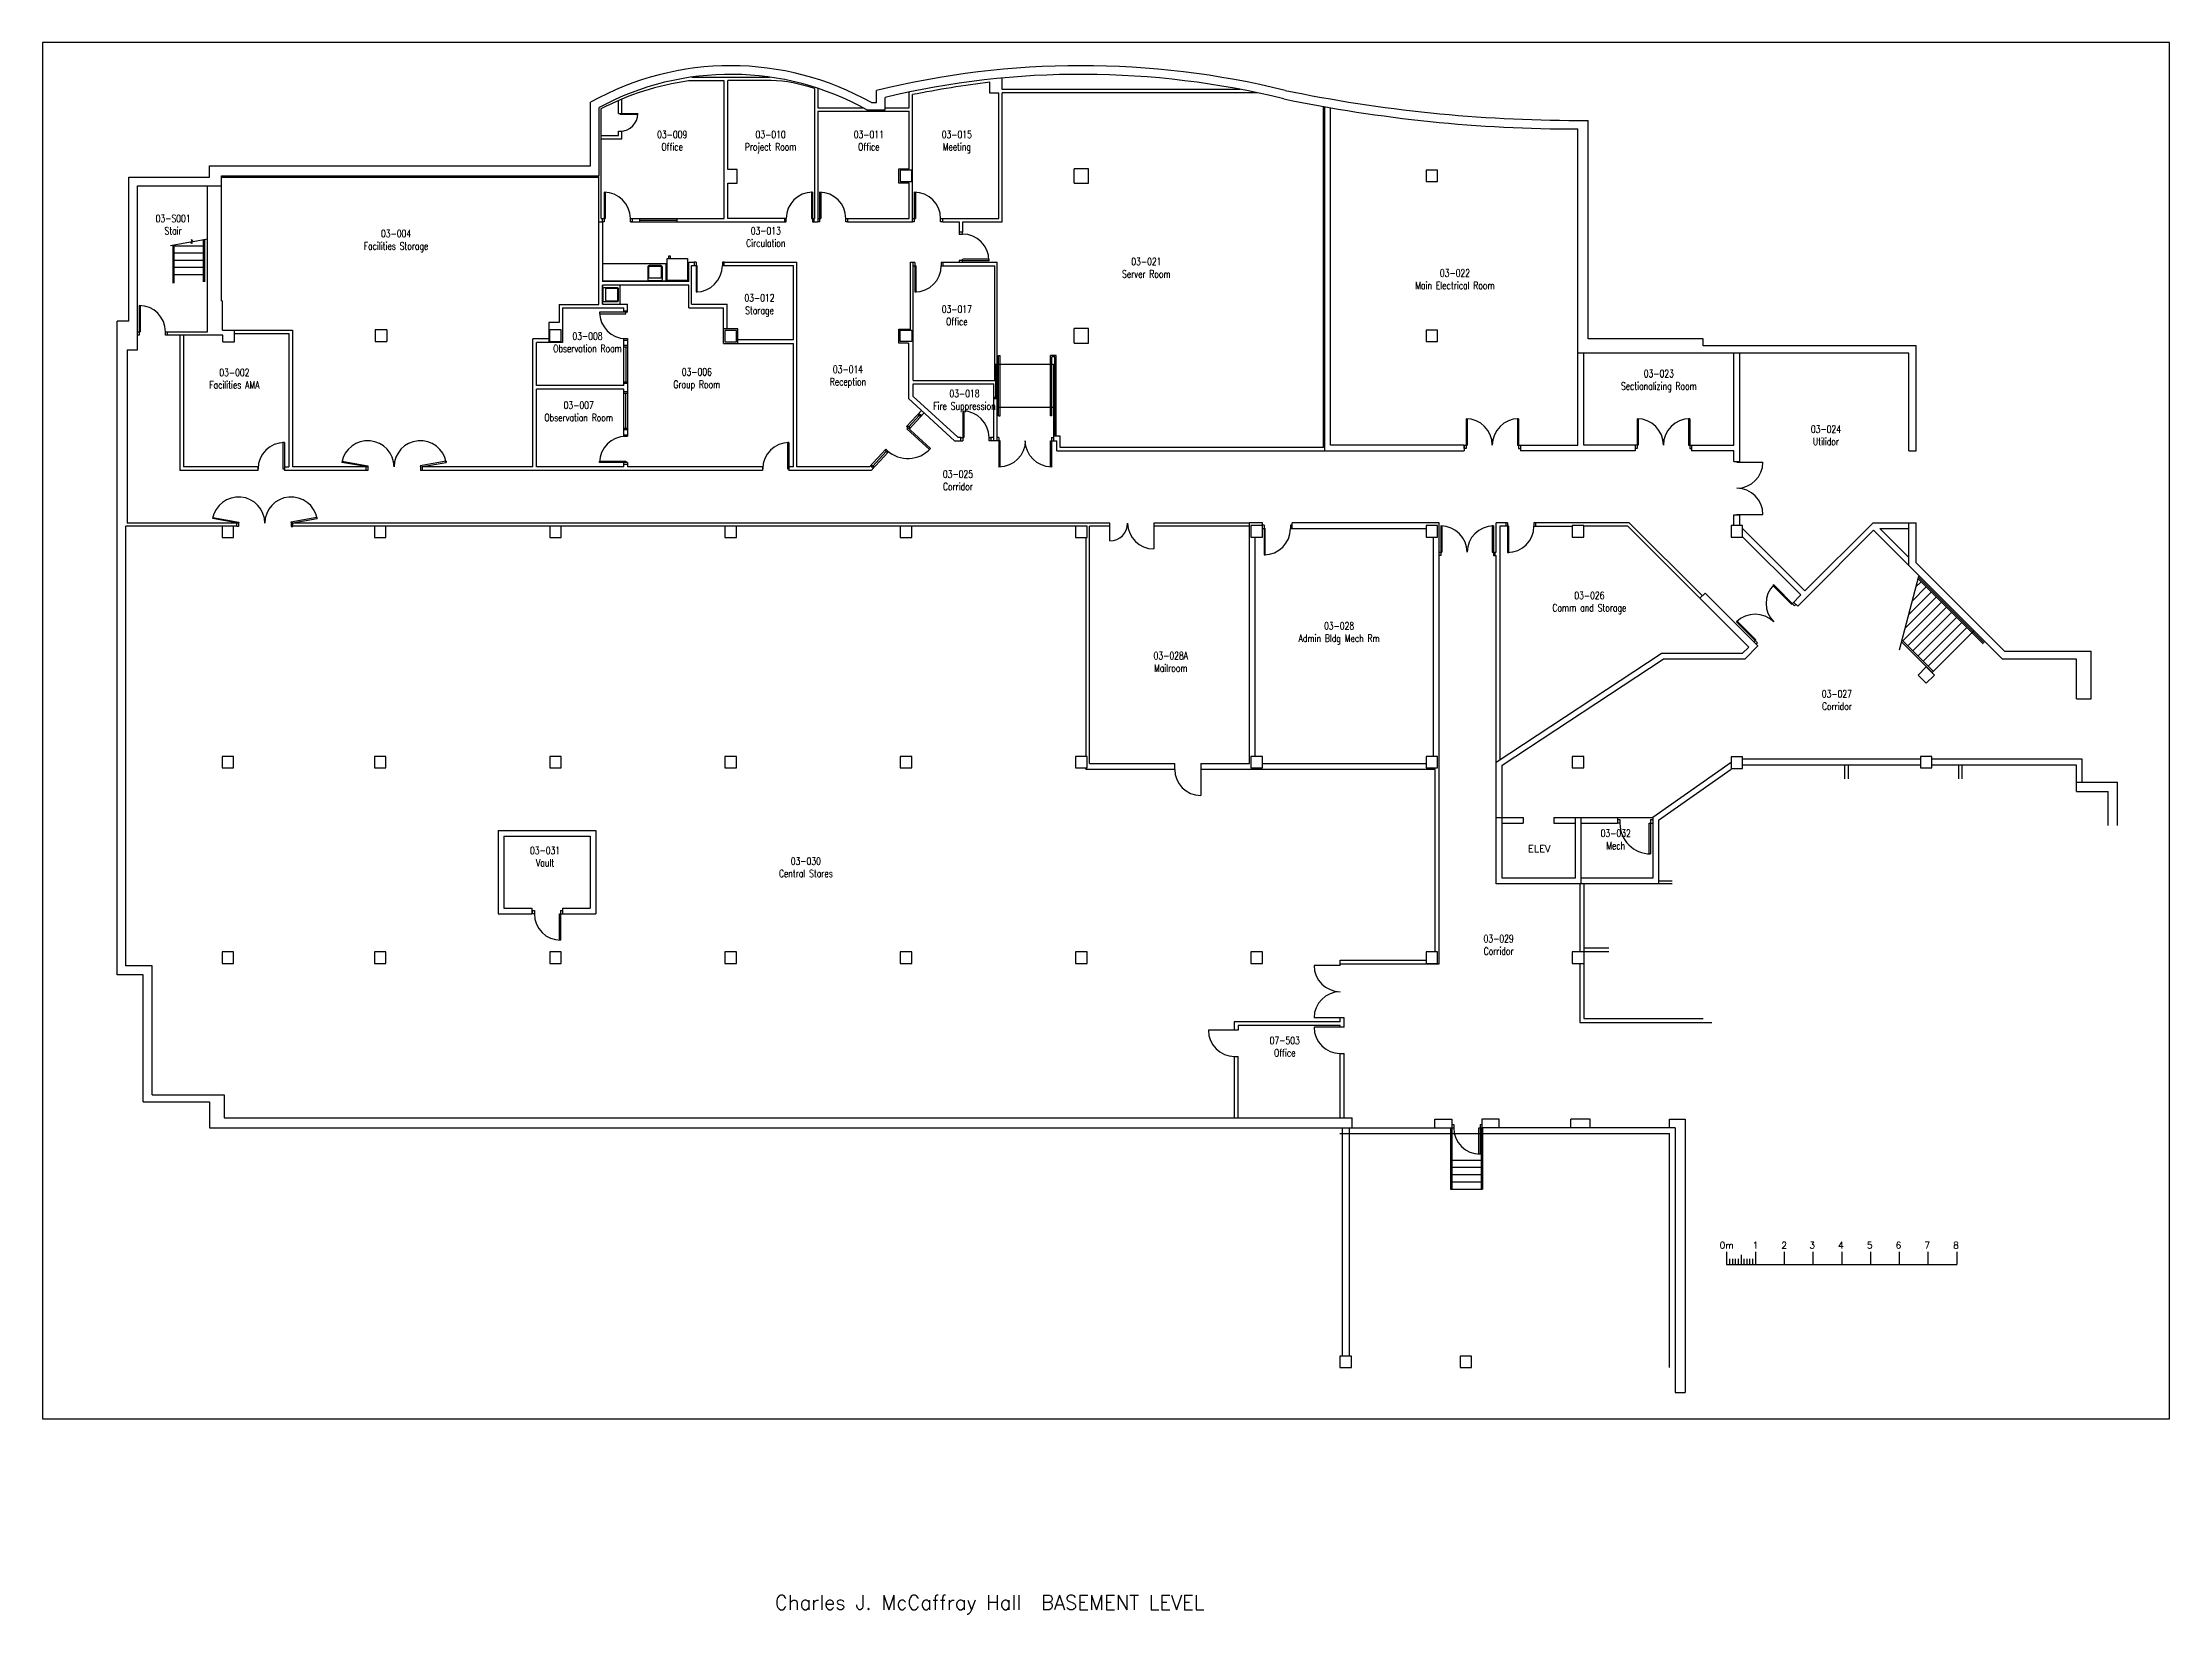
# Model space of a CAD drawing. Extents: x 11182 to 734459, y -1391328 to 152085.
# Drawn here: x 97391 to 171361, y -23030 to 31641 of the extents above; entities that cross this region are included whole.
import ezdxf
from ezdxf.enums import TextEntityAlignment as Align

# ---------------------------------------------------------------- set-up
doc = ezdxf.new("R2010")
doc.units = 0
doc.header["$LTSCALE"] = 500
doc.header["$MEASUREMENT"] = 0
doc.layers.get('0').update_dxf_attribs({"linetype": 'CONTINUOUS'})
doc.layers.add('0_Defpoints', color=106, linetype='CONTINUOUS', plot=False)
for name, color, linetype in [('0_room_data', 7, 'CONTINUOUS'), ('0_text', 7, 'CONTINUOUS'), ('1_Wall_Exist', 251, 'CONTINUOUS'), ('3_Text', 7, 'CONTINUOUS')]:
    doc.layers.add(name, color=color, linetype=linetype)
doc.styles.add('1_200', font='simplex.shx', dxfattribs={"width": 0.75, "height": 460})
doc.styles.get("Standard").update_dxf_attribs({"font": 'ROMANS', "height": 200})

msp = doc.modelspace()

# ---------------------------------------------------------------- texts
at = {"layer": '0_text'}
for s, p in [('0m', (155961, -10188)), ('1', (156961, -10188)), ('2', (157961, -10188)), ('3', (158937, -10188)), ('4', (159937, -10188)), ('5', (160937, -10188)), ('6', (161937, -10188)), ('7', (162937, -10188)), ('8', (163937, -10188))]:
    msp.add_text(s, height=231, rotation=0, dxfattribs=at).set_placement(p, align=Align.MIDDLE_CENTER)
msp.add_text('Charles J. McCaffray Hall  BASEMENT LEVEL', height=500, rotation=0, dxfattribs=at).set_placement((122859, -22863))
at = {"layer": '1_Wall_Exist'}
msp.add_text('ELEV', height=250, rotation=0, dxfattribs=at).set_placement((149053, 3477))

# ---------------------------------------------------------------- blocks, each defined once
blk = doc.blocks.new('room_data')
at = {"layer": '3_Text', "style": '1_200', "width": 0.75}
for tag, p in [('ROOMNUM', (0, 0)), ('ROOMUSE', (0, -575))]:
    blk.add_attdef(tag, text='', height=345, dxfattribs=at).set_placement(p, align=Align.MIDDLE_CENTER)

# ---------------------------------------------------------------- linework, layer by layer
for p, q in [((121575, 21178), (122331, 21178)), ((155961, -10413), (155961, -10859)), ((155961, -10859), (163961, -10859)), ((156061, -10660), (156061, -10859)), ((156161, -10660), (156161, -10859)), ((156261, -10660), (156261, -10859)), ((156361, -10660), (156361, -10859)), ((156461, -10527), (156461, -10859)), ((156561, -10660), (156561, -10859)), ((156661, -10660), (156661, -10859)), ((156761, -10660), (156761, -10859)), ((156861, -10660), (156861, -10859)), ((156961, -10413), (156961, -10859)), ((157961, -10413), (157961, -10859)), ((158961, -10413), (158961, -10859)), ((159961, -10413), (159961, -10859)), ((160961, -10413), (160961, -10859)), ((161961, -10413), (161961, -10859)), ((162961, -10413), (162961, -10859)), ((163961, -10413), (163961, -10859))]:
    msp.add_line(p, q)
at = {"layer": '0_Defpoints'}
msp.add_lwpolyline([(97391, 31641), (97391, -16222), (171361, -16222), (171361, 31641)], close=True, dxfattribs=at)
at = {"layer": '1_Wall_Exist'}
for p, q in [((119973, 30439), (122677, 30439)), ((130766, 30012), (130766, 30405)), ((130766, 30012), (130766, 30405)), ((117425, 29172), (117425, 29626)), ((117543, 29172), (117543, 29676)), ((121099, 30305), (119854, 30305)), ((121099, 25520), (121099, 30305)), ((122727, 30324), (121219, 30324)), ((121219, 27229), (121219, 30324)), ((124242, 30037), (124242, 25520)), ((124351, 30049), (124351, 29371)), ((126391, 29551), (126391, 29969)), ((126691, 29301), (126691, 29733)), ((126691, 29301), (126691, 29733)), ((127527, 29371), (127527, 29919)), ((127647, 25400), (127647, 29829)), ((130341, 29883), (130341, 30264)), ((130646, 29883), (130341, 29883)), ((130646, 25520), (130646, 29883)), ((139037, 30012), (130766, 30012)), ((139633, 29892), (130766, 29892)), ((130766, 25400), (130766, 29892)), ((116449, 27354), (116449, 29562)), ((116449, 27354), (116449, 29562)), ((116749, 27004), (116749, 29384)), ((116749, 27004), (116749, 29384)), ((116813, 25520), (116813, 29334)), ((117425, 29172), (118094, 29172)), ((117484, 29146), (117484, 29172)), ((117484, 29146), (118094, 29146)), ((124351, 29371), (125926, 29371)), ((124351, 29251), (127527, 29251)), ((124351, 29251), (124351, 25400)), ((126053, 29301), (126691, 29301)), ((126221, 29551), (126391, 29551)), ((126691, 29371), (127527, 29371)), ((127527, 27254), (127527, 29251)), ((141939, 17560), (141939, 29415)), ((141989, 17440), (141989, 29406)), ((142189, 17640), (142189, 29371)), ((150789, 28934), (151139, 28934)), ((151139, 21340), (151139, 28934)), ((116813, 28410), (117425, 28410)), ((116813, 28292), (117543, 28292)), ((117425, 28410), (117425, 28562)), ((117425, 28562), (117543, 28562)), ((117543, 28292), (117543, 28562)), ((150789, 17640), (150789, 28634)), ((100389, 21954), (100389, 26954)), ((100389, 26954), (103203, 26954)), ((100689, 20954), (100689, 26654)), ((100689, 26654), (103618, 26654)), ((103129, 21580), (103129, 26654)), ((103203, 26954), (103203, 27354)), ((103203, 27354), (116449, 27354)), ((103618, 27004), (116749, 27004)), ((103618, 22652), (103618, 27004)), ((103618, 26954), (116736, 26954)), ((116736, 22532), (116736, 26954)), ((121549, 27229), (121219, 27229)), ((121219, 25520), (121219, 26746)), ((121219, 26746), (121549, 26746)), ((121549, 26746), (121549, 27229)), ((127171, 26754), (127171, 27254)), ((127171, 27254), (127527, 27254)), ((127527, 26754), (127171, 26754)), ((127621, 27204), (127221, 27204)), ((127221, 27204), (127221, 26804)), ((127221, 26804), (127621, 26804)), ((127527, 25520), (127527, 26754)), ((127621, 26804), (127621, 27204)), ((133267, 26754), (133267, 27254)), ((133767, 27254), (133267, 27254)), ((133267, 26754), (133767, 26754)), ((133767, 26754), (133767, 27254)), ((145909, 27204), (145509, 27204)), ((145509, 27204), (145509, 26804)), ((145509, 26804), (145909, 26804)), ((145909, 26804), (145909, 27204)), ((116919, 26435), (116919, 25405)), ((116919, 26435), (116959, 26435)), ((116959, 26435), (116959, 25520)), ((124128, 26435), (124128, 25520)), ((124168, 26435), (124128, 26435)), ((124168, 26435), (124168, 25405)), ((124413, 26435), (124413, 25405)), ((124413, 26435), (124453, 26435)), ((124453, 26435), (124453, 25520)), ((127709, 26435), (127709, 25405)), ((127709, 26435), (127749, 26435)), ((127749, 26435), (127749, 25520)), ((116736, 25400), (116856, 25400)), ((116813, 25520), (116959, 25520)), ((116856, 25520), (116856, 25400)), ((116919, 25405), (116856, 25405)), ((116863, 25400), (116863, 23335)), ((117834, 25520), (121099, 25520)), ((117834, 25405), (117834, 25520)), ((117896, 25405), (117834, 25405)), ((117839, 25400), (123191, 25400)), ((117896, 25520), (117896, 25400)), ((118158, 25400), (118158, 25520)), ((118158, 25460), (119448, 25460)), ((119448, 25520), (119448, 25400)), ((123253, 25520), (121219, 25520)), ((123191, 25520), (123191, 25400)), ((123191, 25405), (123253, 25405)), ((123253, 25405), (123253, 25520)), ((124128, 25520), (124242, 25520)), ((124168, 25405), (124231, 25405)), ((124231, 25405), (124231, 25520)), ((124231, 25400), (124351, 25400)), ((124351, 25520), (124453, 25520)), ((124413, 25405), (124351, 25405)), ((125328, 25520), (127527, 25520)), ((125328, 25405), (125328, 25520)), ((125391, 25405), (125328, 25405)), ((125391, 25520), (125391, 25400)), ((125391, 25400), (127647, 25400)), ((127647, 25520), (127749, 25520)), ((127709, 25405), (127647, 25405)), ((128624, 25520), (130646, 25520)), ((128624, 25405), (128624, 25520)), ((128687, 25405), (128624, 25405)), ((128687, 25520), (128687, 25400)), ((128687, 25400), (129274, 25400)), ((129274, 25400), (129274, 24978)), ((129394, 25400), (130766, 25400)), ((129394, 25040), (129394, 25400)), ((101836, 24578), (102531, 24707)), ((101918, 24593), (101918, 23273)), ((101955, 24600), (101955, 23273)), ((101955, 24573), (102973, 24573)), ((102580, 24655), (102531, 24707)), ((102569, 24785), (102580, 24655)), ((102625, 24724), (102569, 24785)), ((102625, 24724), (103129, 24818)), ((102973, 24789), (102973, 23323)), ((103023, 24799), (103023, 23323)), ((129394, 25040), (129274, 25040)), ((129274, 24978), (129389, 24978)), ((129389, 24978), (129389, 25040)), ((101955, 24323), (102973, 24323)), ((101955, 24073), (102973, 24073)), ((101955, 23823), (102973, 23823)), ((119114, 23365), (119114, 24127)), ((119114, 24127), (119816, 24127)), ((119168, 24127), (119168, 24218)), ((119168, 24218), (119215, 24218)), ((119215, 24218), (119215, 24127)), ((119816, 24127), (119816, 23365)), ((119864, 24003), (120056, 24003)), ((119864, 23335), (119864, 24003)), ((119955, 22539), (119955, 23883)), ((119955, 23883), (120159, 23883)), ((120056, 24003), (120056, 23883)), ((120119, 23998), (120056, 23998)), ((120119, 23998), (120119, 22968)), ((120159, 22968), (120159, 23883)), ((121096, 23998), (121034, 23998)), ((121034, 23998), (121034, 23883)), ((121034, 23883), (123509, 23883)), ((121096, 24003), (123629, 24003)), ((121096, 23883), (121096, 24003)), ((121096, 23883), (121096, 23998)), ((123509, 21305), (123509, 23883)), ((123629, 16879), (123629, 24003)), ((127573, 24003), (127671, 24003)), ((127573, 21667), (127573, 24003)), ((127671, 19886), (127671, 24003)), ((127733, 23995), (127671, 23995)), ((127671, 23880), (127773, 23880)), ((127733, 23995), (127733, 22965)), ((127773, 22965), (127773, 23880)), ((128711, 23995), (128648, 23995)), ((128648, 23995), (128648, 23880)), ((128648, 23880), (130506, 23880)), ((128711, 24000), (130592, 24000)), ((128711, 23880), (128711, 24000)), ((129389, 24063), (129274, 24063)), ((129274, 24063), (129274, 24000)), ((129389, 24000), (129389, 24103)), ((130309, 24103), (129394, 24103)), ((129394, 24063), (130309, 24063)), ((130309, 24063), (130309, 24103)), ((130506, 19886), (130506, 23880)), ((130592, 17793), (130592, 24000)), ((101955, 23573), (102973, 23573)), ((119864, 23335), (116863, 23335)), ((119864, 23208), (116863, 23208)), ((119816, 23365), (119114, 23365)), ((119864, 22412), (119864, 23208)), ((120119, 22968), (120159, 22968)), ((127733, 22965), (127773, 22965)), ((100751, 22495), (100751, 21465)), ((100751, 22495), (100791, 22495)), ((100791, 22495), (100791, 21580)), ((103618, 22652), (103652, 22652)), ((103652, 21643), (103652, 22652)), ((115359, 22532), (115359, 21904)), ((115359, 22532), (116736, 22532)), ((115479, 22412), (117612, 22412)), ((115479, 22412), (115479, 21206)), ((116863, 22539), (117740, 22539)), ((117612, 22260), (117612, 22412)), ((117612, 22311), (117740, 22311)), ((117740, 22260), (117740, 22539)), ((119864, 22412), (121075, 22412)), ((119955, 22539), (121202, 22539)), ((121075, 21178), (121075, 22412)), ((121202, 21678), (121202, 22539)), ((99989, -782), (99989, 21954)), ((100389, 21954), (99989, 21954)), ((100689, 21580), (100791, 21580)), ((100751, 21465), (100689, 21465)), ((101666, 21580), (103129, 21580)), ((101666, 21465), (101666, 21580)), ((103665, 21465), (101666, 21465)), ((101729, 21580), (101729, 21465)), ((102168, 21465), (102168, 16752)), ((102295, 21465), (102295, 16879)), ((103652, 21643), (106079, 21643)), ((103665, 21237), (103665, 21465)), ((104071, 21237), (104071, 21643)), ((104071, 21516), (105952, 21516)), ((105952, 21516), (105952, 16879)), ((106079, 21643), (106079, 16879)), ((108958, 21650), (108958, 21244)), ((109365, 21650), (108958, 21650)), ((109365, 21650), (109365, 21244)), ((115004, 21904), (115004, 21206)), ((115359, 21904), (115004, 21904)), ((115429, 21650), (115022, 21650)), ((115022, 21650), (115022, 21244)), ((115429, 21244), (115429, 21650)), ((121575, 21678), (121075, 21678)), ((121525, 21628), (121125, 21628)), ((121125, 21628), (121125, 21228)), ((121525, 21228), (121525, 21628)), ((121575, 21178), (121575, 21678)), ((127171, 21190), (127171, 21667)), ((127171, 21667), (127573, 21667)), ((127221, 21240), (127221, 21640)), ((127221, 21640), (127621, 21640)), ((127621, 21640), (127621, 21240)), ((133267, 21190), (133267, 21690)), ((133767, 21690), (133267, 21690)), ((133767, 21190), (133767, 21690)), ((145909, 21640), (145509, 21640)), ((145509, 21640), (145509, 21240)), ((145909, 21240), (145909, 21640)), ((100339, 20954), (100689, 20954)), ((100339, 20954), (100339, 14923)), ((103665, 21237), (104071, 21237)), ((108958, 21244), (109365, 21244)), ((114437, 16879), (114437, 21333)), ((115004, 21333), (114437, 21333)), ((114564, 19709), (114564, 21206)), ((115479, 21206), (114564, 21206)), ((115022, 21244), (115429, 21244)), ((117612, 19709), (117612, 21345)), ((117612, 21345), (117740, 21345)), ((117612, 21295), (117740, 21295)), ((117612, 21110), (117740, 21110)), ((117612, 21059), (117740, 21059)), ((117676, 21059), (117676, 19840)), ((117740, 21345), (117740, 17946)), ((121075, 21178), (123509, 21178)), ((121125, 21228), (121525, 21228)), ((123509, 21305), (121575, 21305)), ((123509, 16879), (123509, 21178)), ((127505, 21190), (127171, 21190)), ((127621, 21240), (127221, 21240)), ((127505, 21190), (127505, 19260)), ((130642, 18660), (130642, 20760)), ((130642, 20760), (130692, 20760)), ((130692, 18660), (130692, 20760)), ((132447, 18660), (132447, 20760)), ((132647, 20760), (132447, 20760)), ((132647, 17949), (132647, 20760)), ((133267, 21190), (133767, 21190)), ((145509, 21240), (145909, 21240)), ((162301, 20840), (150789, 20840)), ((150989, 17640), (150989, 20840)), ((155139, 21340), (151139, 21340)), ((155139, 21090), (155139, 21340)), ((162551, 21090), (155139, 21090)), ((156214, 17640), (156214, 20840)), ((156414, 17070), (156414, 20840)), ((162301, 17440), (162301, 20840)), ((162551, 17440), (162551, 21090)), ((130506, 20460), (130592, 20460)), ((130506, 20410), (130592, 20410)), ((130532, 20410), (130532, 19310)), ((130592, 20460), (132547, 20460)), ((132497, 18660), (132497, 20710)), ((132597, 20710), (132497, 20710)), ((132547, 20460), (132547, 17793)), ((132597, 17949), (132597, 20710)), ((117612, 19709), (114564, 19709)), ((114564, 16879), (114564, 19582)), ((117612, 19582), (114564, 19582)), ((117612, 19840), (117740, 19840)), ((117612, 19789), (117740, 19789)), ((117612, 17946), (117612, 19582)), ((117612, 19502), (117740, 19502)), ((117612, 19451), (117740, 19451)), ((117676, 18232), (117676, 19451)), ((129112, 17793), (127505, 19260)), ((127671, 19886), (130506, 19886)), ((127671, 19333), (127671, 19770)), ((127671, 19770), (130472, 19770)), ((129226, 17913), (127671, 19333)), ((130472, 17793), (130472, 19770)), ((130472, 19310), (130592, 19310)), ((130472, 19260), (130592, 19260)), ((127439, 18284), (127955, 18849)), ((127880, 18673), (127521, 18279)), ((128049, 18763), (127533, 18198)), ((127833, 18715), (127927, 18630)), ((127868, 18753), (127961, 18667)), ((129393, 18823), (129393, 17793)), ((129393, 18823), (129433, 18823)), ((129433, 18823), (129433, 17908)), ((130592, 18960), (132547, 18960)), ((130642, 18660), (130692, 18660)), ((132497, 18660), (132447, 18660)), ((146896, 18555), (146936, 18555)), ((146896, 18555), (146896, 17525)), ((146936, 18555), (146936, 17640)), ((148726, 18555), (148686, 18555)), ((148686, 18555), (148686, 17640)), ((148726, 18555), (148726, 17525)), ((152846, 18555), (152886, 18555)), ((152846, 18555), (152846, 17525)), ((152886, 18555), (152886, 17640)), ((154676, 18555), (154636, 18555)), ((154636, 18555), (154636, 17640)), ((154676, 18555), (154676, 17525)), ((117612, 18232), (117740, 18232)), ((117612, 18181), (117740, 18181)), ((117612, 17996), (117740, 17996)), ((117612, 17946), (117740, 17946)), ((127439, 18284), (128274, 17522)), ((127474, 18322), (127567, 18236)), ((129112, 17793), (129393, 17793)), ((129226, 17913), (129330, 17913)), ((129330, 17793), (129330, 17913)), ((129330, 17908), (129433, 17908)), ((130308, 17908), (130370, 17908)), ((130308, 17793), (130308, 17908)), ((130694, 17793), (130308, 17793)), ((130370, 17913), (130472, 17913)), ((130370, 17913), (130370, 17793)), ((130654, 17908), (130592, 17908)), ((130654, 17908), (130654, 16878)), ((130694, 16878), (130694, 17793)), ((132444, 16878), (132444, 17793)), ((132444, 17793), (132663, 17793)), ((132484, 17908), (132484, 16878)), ((132484, 17908), (132547, 17908)), ((132783, 17949), (132547, 17949)), ((132663, 17440), (132663, 17793)), ((132783, 17560), (132783, 17949)), ((105800, 17730), (105800, 16752)), ((107806, 17077), (107799, 17038)), ((108700, 16879), (107799, 17038)), ((107806, 17077), (108707, 16918)), ((111424, 17077), (110523, 16918)), ((110530, 16879), (111431, 17038)), ((111424, 17077), (111431, 17038)), ((117612, 16879), (117612, 17031)), ((117740, 17031), (117740, 16879)), ((123350, 17730), (123350, 16752)), ((126720, 17496), (126156, 16879)), ((126212, 16752), (126814, 17411)), ((126733, 17416), (126270, 16909)), ((126686, 17459), (126780, 17373)), ((126720, 17496), (126814, 17411)), ((132663, 17440), (146829, 17440)), ((141939, 17560), (132783, 17560)), ((146829, 17640), (142189, 17640)), ((146829, 17640), (146829, 17440)), ((146834, 17640), (146936, 17640)), ((146834, 17525), (146834, 17640)), ((146896, 17525), (146834, 17525)), ((148686, 17640), (150789, 17640)), ((148726, 17525), (148789, 17525)), ((148789, 17640), (148789, 17440)), ((152784, 17440), (148789, 17440)), ((152886, 17640), (150989, 17640)), ((152784, 17640), (152784, 17440)), ((152846, 17525), (152784, 17525)), ((154636, 17640), (156214, 17640)), ((154676, 17525), (154739, 17525)), ((154739, 17640), (154739, 17440)), ((156214, 17440), (154739, 17440)), ((156214, 17070), (156214, 17440)), ((156214, 17070), (156414, 17070)), ((156314, 17050), (157224, 17050)), ((162301, 17440), (162551, 17440)), ((104886, 16752), (102168, 16752)), ((104886, 16879), (102295, 16879)), ((104886, 16752), (104886, 16879)), ((108700, 16752), (105800, 16752)), ((108700, 16879), (106079, 16879)), ((108638, 16879), (108638, 16752)), ((108707, 16918), (108700, 16879)), ((108700, 16879), (108700, 16752)), ((110523, 16918), (110530, 16879)), ((110530, 16879), (110530, 16752)), ((122435, 16752), (110530, 16752)), ((114444, 16879), (110593, 16879)), ((110593, 16879), (110593, 16752)), ((117612, 16879), (114564, 16879)), ((117612, 16980), (117740, 16980)), ((122435, 16879), (117740, 16879)), ((122435, 16879), (122435, 16752)), ((123509, 16879), (123350, 16879)), ((126212, 16752), (123350, 16752)), ((126156, 16879), (123629, 16879)), ((126189, 16915), (126283, 16829)), ((126223, 16952), (126317, 16867)), ((104144, 14823), (100289, 14823)), ((100289, -467), (100289, 14823)), ((104207, 14923), (100339, 14923)), ((103313, 15121), (103306, 15082)), ((104207, 14923), (103306, 15082)), ((103313, 15121), (104214, 14962)), ((103633, 14823), (103633, 14423)), ((104033, 14423), (104033, 14823)), ((104144, 14808), (104144, 14923)), ((104207, 14808), (104144, 14808)), ((104214, 14962), (104207, 14923)), ((104207, 14923), (104207, 14808)), ((106931, 15121), (106030, 14962)), ((106030, 14962), (106037, 14923)), ((106037, 14923), (106938, 15082)), ((106037, 14923), (106037, 14808)), ((134510, 14923), (106037, 14923)), ((106037, 14808), (106099, 14808)), ((106099, 14808), (106099, 14923)), ((133717, 14823), (106099, 14823)), ((106931, 15121), (106938, 15082)), ((108933, 14823), (108933, 14423)), ((109333, 14423), (109333, 14823)), ((115029, 14823), (115029, 14423)), ((115429, 14423), (115429, 14823)), ((121125, 14823), (121125, 14423)), ((121525, 14423), (121525, 14823)), ((127221, 14823), (127221, 14423)), ((127621, 14423), (127621, 14823)), ((133317, 14823), (133317, 14423)), ((133717, 14423), (133717, 14823)), ((133803, 6562), (133803, 14823)), ((134510, 14823), (133803, 14823)), ((134510, 14325), (134510, 14923)), ((134510, 14308), (134510, 14923)), ((136035, 14923), (136035, 14030)), ((139363, 14923), (136035, 14923)), ((139363, 14823), (136035, 14823)), ((139363, 6562), (139363, 14940)), ((139813, 14940), (139363, 14940)), ((139813, 14840), (139413, 14840)), ((139413, 14840), (139413, 14440)), ((139813, 14440), (139813, 14940)), ((139875, 14855), (139813, 14855)), ((139875, 14855), (139875, 13825)), ((140853, 14855), (140790, 14855)), ((140790, 14855), (140790, 14740)), ((145959, 14940), (140853, 14940)), ((140853, 14740), (140853, 14940)), ((145909, 14840), (145509, 14840)), ((145509, 14840), (145509, 14440)), ((145909, 14440), (145909, 14840)), ((145959, -406), (145959, 14940)), ((146021, 14827), (146061, 14827)), ((146021, 14827), (146021, 13797)), ((146061, 14827), (146061, 13912)), ((147851, 14827), (147811, 14827)), ((147811, 14827), (147811, 13912)), ((147851, 14827), (147851, 13797)), ((147949, 13912), (147949, 14940)), ((148282, 14940), (147949, 14940)), ((148384, 14820), (148069, 14820)), ((148069, 14820), (148069, 6691)), ((148282, 14940), (148282, 14820)), ((148344, 14935), (148282, 14935)), ((148344, 14935), (148344, 13905)), ((148384, 13905), (148384, 14820)), ((149322, 14935), (149259, 14935)), ((149259, 14935), (149259, 14820)), ((149259, 14820), (150589, 14820)), ((152574, 14940), (149322, 14940)), ((149322, 14820), (149322, 14940)), ((150989, 14840), (150589, 14840)), ((150589, 14840), (150589, 14440)), ((150989, 14440), (150989, 14840)), ((152524, 14820), (150989, 14820)), ((155030, 12314), (152524, 14820)), ((155115, 12399), (152574, 14940)), ((156514, 14840), (156114, 14840)), ((156114, 14840), (156114, 14440)), ((156214, 15210), (156414, 15210)), ((156214, 14840), (156214, 15210)), ((156314, 15230), (157224, 15230)), ((156414, 14834), (156414, 15210)), ((156514, 14440), (156514, 14840)), ((158679, 12569), (161051, 14940)), ((161049, 14940), (162551, 14940)), ((162301, 13445), (162301, 14940)), ((162551, 13548), (162551, 14940)), ((103633, 14423), (104033, 14423)), ((108933, 14423), (109333, 14423)), ((115029, 14423), (115429, 14423)), ((121125, 14423), (121525, 14423)), ((127221, 14423), (127621, 14423)), ((133317, 14423), (133717, 14423)), ((133673, 14423), (133673, 6812)), ((139413, 14440), (139813, 14440)), ((139563, 6812), (139563, 14440)), ((139813, 14740), (139915, 14740)), ((139915, 13825), (139915, 14740)), ((140790, 14740), (145509, 14740)), ((145509, 14440), (145909, 14440)), ((145759, 14440), (145759, 6812)), ((150589, 14440), (150989, 14440)), ((156114, 14440), (156514, 14440)), ((158679, 12569), (156514, 14734)), ((158537, 12427), (156514, 14451)), ((158679, 12286), (161069, 14676)), ((165550, 10195), (161069, 14676)), ((162301, 13728), (161288, 14740)), ((161288, 14740), (162301, 14740)), ((139875, 13825), (139915, 13825)), ((145959, 13912), (146061, 13912)), ((146021, 13797), (145959, 13797)), ((147811, 13912), (147949, 13912)), ((147851, 13797), (147949, 13797)), ((147914, 13797), (147914, 13912)), ((147949, 2384), (147949, 13797)), ((148344, 13905), (148384, 13905)), ((162551, 13548), (165622, 10477)), ((157598, 12782), (157570, 12754)), ((157570, 12754), (158217, 12107)), ((158326, 12054), (157598, 12782)), ((161972, 10524), (162644, 13087)), ((162419, 12227), (162898, 12706)), ((162544, 12706), (162721, 12883)), ((164878, 10726), (162618, 12987)), ((164913, 10762), (162632, 13043)), ((155030, 12314), (155210, 12494)), ((156727, 10617), (155030, 12314)), ((157048, 10655), (155210, 12494)), ((158217, 12107), (158245, 12135)), ((158537, 12427), (158245, 12135)), ((158289, 12179), (158431, 12038)), ((158371, 12098), (158289, 12179)), ((158326, 12054), (158371, 12098)), ((158431, 12038), (158679, 12286)), ((162085, 10832), (163428, 12176)), ((162167, 11268), (163252, 12353)), ((162262, 10656), (163605, 11999)), ((162293, 11748), (163075, 12529)), ((156304, 11488), (156332, 11516)), ((156951, 10841), (156304, 11488)), ((156332, 11516), (156979, 10869)), ((162439, 10479), (163782, 11822)), ((162615, 10302), (163959, 11646)), ((162792, 10125), (164136, 11469)), ((162969, 9949), (164312, 11292)), ((163099, 9725), (164560, 11186)), ((147949, 6612), (153688, 10395)), ((156506, 10395), (153688, 10395)), ((156506, 10395), (156727, 10617)), ((156588, 10195), (157048, 10655)), ((156907, 10797), (156951, 10841)), ((156979, 10869), (156951, 10841)), ((156951, 10841), (157032, 10760)), ((157032, 10760), (156988, 10715)), ((157040, 10647), (157048, 10655)), ((163110, 9736), (162045, 10802)), ((163146, 9772), (162060, 10858)), ((165622, 10477), (168639, 10477)), ((168639, 8817), (168639, 10477)), ((148149, 6505), (153748, 10195)), ((156588, 10195), (153748, 10195)), ((162901, 9923), (162618, 9640)), ((162618, 9640), (162901, 9358)), ((163184, 9640), (162901, 9923)), ((162901, 9358), (163184, 9640)), ((168124, 10195), (165550, 10195)), ((168124, 8817), (168124, 10195)), ((168124, 8817), (168639, 8817)), ((104033, 6812), (103633, 6812)), ((103633, 6812), (103633, 6412)), ((104033, 6412), (104033, 6812)), ((109333, 6812), (108933, 6812)), ((108933, 6812), (108933, 6412)), ((109333, 6412), (109333, 6812)), ((115429, 6812), (115029, 6812)), ((115029, 6812), (115029, 6412)), ((115429, 6412), (115429, 6812)), ((121525, 6812), (121125, 6812)), ((121125, 6812), (121125, 6412)), ((121525, 6412), (121525, 6812)), ((127621, 6812), (127221, 6812)), ((127221, 6812), (127221, 6412)), ((127621, 6412), (127621, 6812)), ((133717, 6812), (133317, 6812)), ((133317, 6812), (133317, 6412)), ((133717, 6412), (133717, 6812)), ((139813, 6812), (139413, 6812)), ((139413, 6812), (139413, 6412)), ((139813, 6412), (139813, 6812)), ((145909, 6812), (145509, 6812)), ((145509, 6812), (145509, 6412)), ((145909, 6412), (145909, 6812)), ((150989, 6812), (150589, 6812)), ((150589, 6812), (150589, 6412)), ((150989, 6412), (150989, 6812)), ((156114, 6794), (156114, 6364)), ((156514, 6794), (156114, 6794)), ((156514, 6394), (156514, 6794)), ((162701, 6712), (156514, 6712)), ((163101, 6812), (162701, 6812)), ((162701, 6812), (162701, 6412)), ((163101, 6412), (163101, 6812)), ((168324, 6712), (163101, 6712)), ((168324, 5912), (168324, 6712)), ((103633, 6412), (104033, 6412)), ((108933, 6412), (109333, 6412)), ((115029, 6412), (115429, 6412)), ((121125, 6412), (121525, 6412)), ((127221, 6412), (127621, 6412)), ((133317, 6412), (133717, 6412)), ((133673, 6412), (133673, 6362)), ((136764, 6362), (133673, 6362)), ((133803, 6562), (136764, 6562)), ((136764, 6362), (136764, 6562)), ((137669, 6562), (137669, 5457)), ((137669, 6562), (139363, 6562)), ((145829, 6362), (137669, 6362)), ((139413, 6412), (139813, 6412)), ((139813, 6562), (145509, 6562)), ((145509, 6412), (145909, 6412)), ((145829, 12), (145829, 6362)), ((148149, 2584), (148149, 6505)), ((150589, 6412), (150989, 6412)), ((153389, 4699), (156114, 6608)), ((153589, 4595), (156114, 6364)), ((156114, 6394), (156514, 6394)), ((162701, 6512), (156514, 6512)), ((160066, 6034), (160066, 6512)), ((160196, 6034), (160196, 6512)), ((162701, 6412), (163101, 6412)), ((168124, 6512), (163101, 6512)), ((164021, 6512), (164021, 6034)), ((164151, 6034), (164151, 6512)), ((168124, 5912), (168124, 6512)), ((168124, 5912), (169549, 5912)), ((168124, 5597), (168124, 5912)), ((168124, 5597), (169234, 5597)), ((169234, 4412), (169234, 5597)), ((169549, 4412), (169549, 5912)), ((147949, 4688), (148886, 4688)), ((148149, 4488), (148886, 4488)), ((148886, 4688), (148886, 4488)), ((149953, 4688), (153389, 4688)), ((149953, 4688), (149953, 4488)), ((149953, 4488), (150689, 4488)), ((150689, 4688), (150689, 2584)), ((150889, 4688), (150889, 2384)), ((150889, 4488), (152169, 4488)), ((152169, 4688), (152169, 4488)), ((152176, 4488), (152176, 4622)), ((152176, 4622), (152249, 4622)), ((152249, 4488), (152176, 4488)), ((152249, 4622), (152249, 4488)), ((153270, 3421), (153270, 4488)), ((153270, 4488), (153389, 4488)), ((153316, 4622), (153389, 4622)), ((153316, 4622), (153316, 3421)), ((153389, 4699), (153389, 2584)), ((153589, 4595), (153589, 2384)), ((113238, 4236), (113238, 1336)), ((113238, 4236), (116638, 4236)), ((113438, 4036), (113438, 1536)), ((113438, 4036), (116438, 4036)), ((116438, 4036), (116438, 1536)), ((116638, 4236), (116638, 1336)), ((153316, 3421), (153270, 3421)), ((154063, 2384), (147949, 2384)), ((150689, 2584), (148149, 2584)), ((150859, 2384), (150859, 12)), ((153389, 2584), (150889, 2584)), ((150989, 2384), (150989, -2308)), ((154063, 2477), (153589, 2477)), ((113438, 1536), (114403, 1536)), ((114403, 1536), (114403, 1336)), ((115473, 1536), (116438, 1536)), ((115473, 1536), (115473, 1336)), ((113238, 1336), (114403, 1336)), ((114433, 1336), (114433, 1451)), ((114433, 1451), (114495, 1451)), ((114495, 1336), (114433, 1336)), ((114495, 1451), (114495, 1336)), ((115370, 421), (115370, 1336)), ((115370, 1336), (116638, 1336)), ((115410, 1451), (115410, 421)), ((115410, 1451), (115473, 1451)), ((115473, 1451), (115473, 1336)), ((104033, 12), (103633, 12)), ((103633, 12), (103633, -388)), ((104033, -388), (104033, 12)), ((109333, 12), (108933, 12)), ((108933, 12), (108933, -388)), ((109333, -388), (109333, 12)), ((115429, 12), (115029, 12)), ((115029, 12), (115029, -388)), ((115410, 421), (115370, 421)), ((115429, -388), (115429, 12)), ((121525, 12), (121125, 12)), ((121125, 12), (121125, -388)), ((121525, -388), (121525, 12)), ((127621, 12), (127221, 12)), ((127221, 12), (127221, -388)), ((127621, -388), (127621, 12)), ((133717, 12), (133317, 12)), ((133317, 12), (133317, -388)), ((133717, -388), (133717, 12)), ((139813, 12), (139413, 12)), ((139413, 12), (139413, -388)), ((139813, -388), (139813, 12)), ((145509, 12), (145509, -388)), ((145909, 12), (145509, 12)), ((145909, -388), (145909, 12)), ((150989, 12), (150589, 12)), ((150589, 12), (150589, -388)), ((151869, 147), (150989, 147)), ((151869, 17), (150989, 17)), ((101204, -467), (100289, -467)), ((101204, -4956), (101204, -467)), ((103633, -388), (104033, -388)), ((108933, -388), (109333, -388)), ((115029, -388), (115429, -388)), ((121125, -388), (121525, -388)), ((127221, -388), (127621, -388)), ((133317, -388), (133717, -388)), ((139413, -388), (139813, -388)), ((142523, -461), (141613, -461)), ((142523, -461), (142523, -276)), ((142523, -276), (145509, -276)), ((142523, -406), (145959, -406)), ((145509, -388), (145909, -388)), ((150589, -388), (150989, -388)), ((150859, -388), (150859, -2438)), ((100889, -782), (99989, -782)), ((100889, -5206), (100889, -782)), ((138968, -2711), (137938, -2711)), ((142523, -2421), (138838, -2421)), ((138838, -2421), (138838, -2711)), ((142523, -2551), (138968, -2551)), ((138968, -2551), (138968, -2711)), ((142653, -2281), (141613, -2281)), ((142653, -2606), (141613, -2606)), ((142523, -2421), (142523, -2281)), ((142523, -2606), (142523, -2551)), ((142653, -2606), (142653, -2281)), ((150859, -2438), (155448, -2438)), ((150989, -2308), (155143, -2308)), ((138848, -5756), (138848, -3621)), ((138848, -3621), (138978, -3621)), ((138978, -5756), (138978, -3621)), ((142523, -5756), (142523, -3516)), ((142523, -3516), (142653, -3516)), ((142653, -5756), (142653, -3516)), ((101204, -4956), (103703, -4956)), ((103703, -4956), (103703, -5756)), ((100889, -5206), (103203, -5206)), ((103203, -5206), (103203, -6106)), ((103703, -5756), (142937, -5756)), ((142937, -6106), (142937, -5756)), ((145808, -6106), (145808, -5806)), ((145808, -5806), (146408, -5806)), ((146408, -5806), (146408, -6106)), ((148049, -5806), (147448, -5806)), ((147448, -5806), (147448, -6106)), ((148049, -6106), (148049, -5806)), ((150544, -6106), (150544, -5806)), ((151219, -5806), (150544, -5806)), ((151219, -6106), (151219, -5806)), ((153969, -6106), (153969, -5806)), ((153969, -5806), (154519, -5806)), ((154519, -5806), (154519, -15306)), ((103203, -6106), (145808, -6106)), ((142513, -6306), (153969, -6306)), ((142588, -6106), (142588, -14046)), ((142838, -6106), (142838, -14046)), ((145808, -6106), (146471, -6106)), ((146358, -6106), (146358, -8240)), ((146408, -5991), (146408, -8240)), ((146408, -5991), (146471, -5991)), ((146471, -5991), (146471, -6106)), ((147346, -7021), (147346, -6106)), ((147346, -6106), (147448, -6106)), ((147386, -5991), (147448, -5991)), ((147386, -5991), (147386, -7021)), ((147422, -6106), (147422, -8240)), ((147448, -5991), (147448, -6106)), ((150544, -6106), (147448, -6106)), ((147472, -6106), (147472, -8240)), ((154169, -6106), (150544, -6106)), ((153969, -14446), (153969, -6306)), ((154169, -6106), (154169, -15306)), ((146408, -7224), (147422, -7224)), ((147386, -7021), (147346, -7021)), ((146408, -7478), (147422, -7478)), ((146408, -7732), (147422, -7732)), ((146408, -7986), (147422, -7986)), ((146358, -8240), (147472, -8240)), ((142913, -14046), (142513, -14046)), ((142513, -14046), (142513, -14446)), ((142913, -14446), (142913, -14046)), ((147091, -14046), (146691, -14046)), ((146691, -14046), (146691, -14446)), ((147091, -14446), (147091, -14046)), ((142513, -14446), (142913, -14446)), ((146691, -14446), (147091, -14446)), ((154169, -15306), (154519, -15306))]:
    msp.add_line(p, q, dxfattribs=at)
for points in [[(119080, 23335), (119080, 23944), (116863, 23944)], [(116863, 23354), (119080, 23354)], [(116863, 22539), (116863, 23208)], [(116882, 22539), (116882, 23208)], [(117473, 23208), (117473, 22539)], [(117740, 22260), (116762, 22260), (116762, 22209), (117676, 22209), (117676, 22260)], [(128274, 17522), (128240, 17484), (127452, 18204), (127486, 18241)], [(105800, 17730), (105749, 17730), (105749, 16815), (105800, 16815)], [(117740, 17031), (116762, 17031), (116762, 17082), (117676, 17082), (117676, 17031)], [(123350, 17730), (123299, 17730), (123299, 16815), (123350, 16815)], [(105800, 16879), (105952, 16879)]]:
    msp.add_lwpolyline(points, dxfattribs=at)
for points in [[(118895, 23881), (118489, 23881, 0.414214), (118438, 23830), (118438, 23411, 0.414214), (118489, 23360), (118895, 23360, 0.414214), (118946, 23411), (118946, 23830, 0.414214)], [(118895, 23855), (118489, 23855, 0.414214), (118464, 23830), (118464, 23482, 0.414214), (118489, 23457), (118895, 23457, 0.414214), (118921, 23482), (118921, 23830, 0.414214)], [(117409, 23077), (117409, 22670, -0.414214), (117359, 22619), (116940, 22619, -0.414214), (116889, 22670), (116889, 23077, -0.414214), (116940, 23127), (117359, 23127, -0.414214)], [(117384, 23077), (117384, 22670, -0.414214), (117359, 22645), (117011, 22645, -0.414214), (116986, 22670), (116986, 23077, -0.414214), (117011, 23102), (117359, 23102, -0.414214)]]:
    msp.add_lwpolyline(points, format="xyb", close=True, dxfattribs=at)
for centre, radius, start, end in [((121325, 20854), 9980, 60.62121, 119.2471), ((121325, 20854), 9680, 60.75928, 118.21148), ((133517, 1054), 29780, 76.2256, 103.84453), ((133517, 1054), 29480, 76.18557, 103.38816), ((121114, 21114), 9277, 97.80928, 117.62359), ((122503, 25017), 5313, 70.89878, 87.58913), ((135428, -9807), 40393, 97.23529, 101.10713), ((150790, 79169), 50535, 258.31564, 269.9984), ((150792, 79161), 50227, 258.30065, 269.99601), ((117484, 29172), 610, 270, 0), ((116919, 25520), 915, 0, 90), ((124168, 25520), 915, 90, 180), ((124413, 25520), 915, 0, 90), ((127709, 25520), 915, 0, 90), ((129389, 24063), 915, 0, 90), ((120119, 23883), 915, 270, 0), ((127733, 23880), 915, 270, 0), ((100751, 21580), 915, 0, 90), ((117676, 22260), 914, 180, 270), ((129393, 17908), 915, 0, 90), ((146896, 17640), 915, 0, 90), ((148726, 17640), 915, 90, 180), ((152846, 17640), 915, 0, 90), ((154676, 17640), 915, 90, 180), ((108700, 16879), 915, 0, 170), ((110530, 16879), 915, 10, 180), ((117676, 17031), 914, 90, 180), ((105800, 16815), 914, 90, 180), ((123350, 16815), 914, 90, 180), ((127486, 18241), 1067, 227.60143, 317.60143), ((156314, 17050), 910, 270, 0), ((104207, 14923), 915, 0, 170), ((106037, 14923), 915, 10, 180), ((156314, 15230), 910, 0, 90), ((134510, 14923), 615, 270, 0), ((136035, 14940), 910, 181.10171, 270), ((146021, 13912), 915, 0, 90), ((147851, 13912), 915, 90, 180), ((148344, 14820), 915, 270, 0), ((139875, 14740), 915, 270, 0), ((158245, 12135), 915, 135, 225), ((156951, 10841), 915, 45, 135), ((137669, 6362), 905, 180, 270), ((153316, 4488), 1067, 180, 270), ((115410, 1336), 915, 180, 270), ((142523, -461), 910, 180, 270), ((142523, -2281), 910, 90, 180), ((138848, -2711), 910, 180, 270), ((142523, -2606), 910, 180, 270), ((147386, -6106), 915, 180, 270)]:
    msp.add_arc(centre, radius, start, end, dxfattribs=at)
at = {"layer": '1_Wall_Exist', "extrusion": (0, 0, -1)}
for centre, major_axis, start_param, end_param in [((130654, 17793), (647, 647), 0.785398, 2.356194), ((132484, 17793), (-647, 647), 3.926991, 5.497787)]:
    msp.add_ellipse(centre, major_axis=major_axis, ratio=1, start_param=start_param, end_param=end_param, dxfattribs=at)

# ---------------------------------------------------------------- block references
at = {"layer": '0_room_data', "xscale": 0.75, "yscale": 0.75, "zscale": 0.75}
for p, values in [((119289, 28443), {'ROOMNUM': '03-009', 'ROOMUSE': 'Office'}), ((122712, 28443), {'ROOMNUM': '03-010', 'ROOMUSE': 'Project Room'}), ((126127, 28443), {'ROOMNUM': '03-011', 'ROOMUSE': 'Office'}), ((129188, 28443), {'ROOMNUM': '03-015', 'ROOMUSE': 'Meeting'}), ((101932, 25523), {'ROOMNUM': '03-S001', 'ROOMUSE': 'Stair'}), ((122544, 25095), {'ROOMNUM': '03-013', 'ROOMUSE': 'Circulation'}), ((109685, 24996), {'ROOMNUM': '03-004', 'ROOMUSE': 'Facilities Storage'}), ((135779, 24023), {'ROOMNUM': '03-021', 'ROOMUSE': 'Server Room'}), ((146511, 23625), {'ROOMNUM': '03-022', 'ROOMUSE': 'Main Electrical Room'}), ((122325, 22758), {'ROOMNUM': '03-012', 'ROOMUSE': 'Storage'}), ((129188, 22368), {'ROOMNUM': '03-017', 'ROOMUSE': 'Office'}), ((116343, 21432), {'ROOMNUM': '03-008', 'ROOMUSE': 'Observation Room'}), ((104063, 20165), {'ROOMNUM': '03-002', 'ROOMUSE': 'Facilities AMA'}), ((120145, 20184), {'ROOMNUM': '03-006', 'ROOMUSE': 'Group Room'}), ((125401, 20275), {'ROOMNUM': '03-014', 'ROOMUSE': 'Reception'}), ((153603, 20126), {'ROOMNUM': '03-023', 'ROOMUSE': 'Sectionalizing Room'}), ((129454, 19432), {'ROOMNUM': '03-018', 'ROOMUSE': 'Fire Suppression'}), ((116037, 19028), {'ROOMNUM': '03-007', 'ROOMUSE': 'Observation Room'}), ((159414, 18196), {'ROOMNUM': '03-024', 'ROOMUSE': 'Utilidor'}), ((129227, 16631), {'ROOMNUM': '03-025', 'ROOMUSE': 'Corridor'}), ((151187, 12410), {'ROOMNUM': '03-026', 'ROOMUSE': 'Comm and Storage'}), ((142483, 11353), {'ROOMNUM': '03-028', 'ROOMUSE': 'Admin Bldg Mech Rm'}), ((136630, 10317), {'ROOMNUM': '03-028A', 'ROOMUSE': 'Mailroom'}), ((159795, 8988), {'ROOMNUM': '03-027', 'ROOMUSE': 'Corridor'}), ((152103, 4140), {'ROOMNUM': '03-032', 'ROOMUSE': 'Mech'}), ((114868, 3543), {'ROOMNUM': '03-031', 'ROOMUSE': 'Vault'}), ((123938, 3173), {'ROOMNUM': '03-030', 'ROOMUSE': 'Central Stores'}), ((148031, 475), {'ROOMNUM': '03-029', 'ROOMUSE': 'Corridor'}), ((140592, -3066), {'ROOMNUM': '07-503', 'ROOMUSE': 'Office'})]:
    msp.add_blockref('room_data', p, dxfattribs=at).add_auto_attribs(values)

msp.set_redraw_order([(e.dxf.handle, doc.entitydb.next_handle()) for e in msp.query("TEXT MTEXT ATTDEF DIMENSION ARC_DIMENSION")])  # texts and dimensions are drawn at this point

doc.saveas('drawing.dxf')
